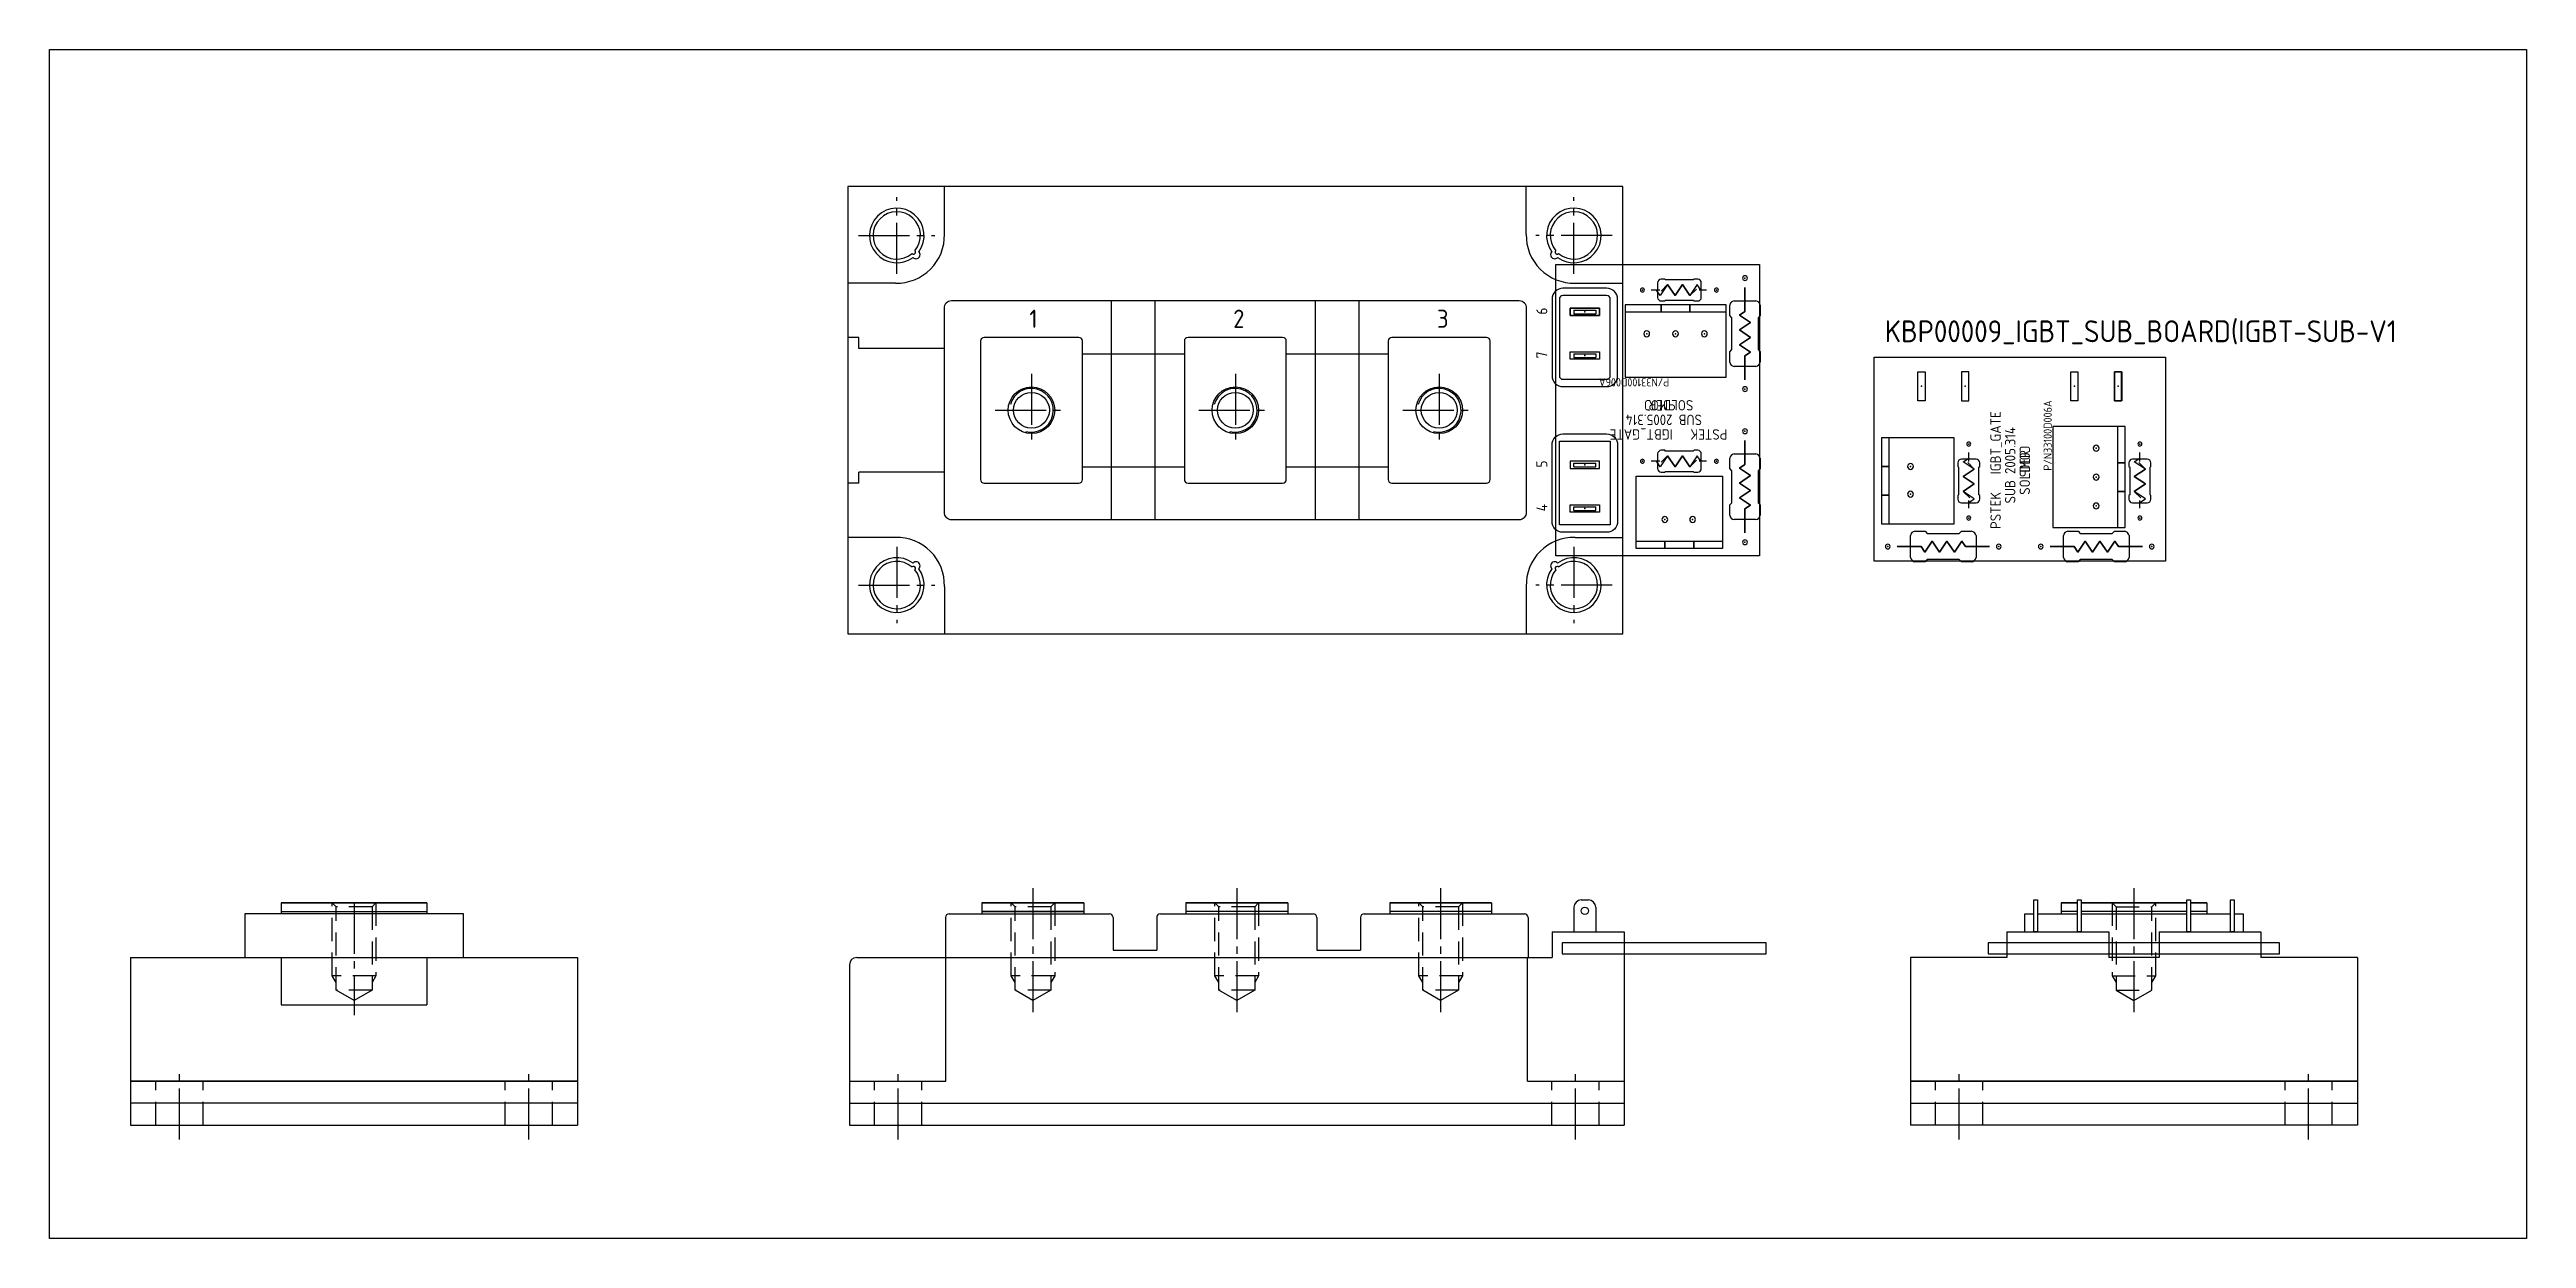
# Model space of a CAD drawing. Header units: millimetres. Extents: x 24815 to 36799, y -9299 to 5469.
# Drawn here: x 35196.1 to 35536.3, y 3207.8 to 3371.1 of the extents above; entities that cross this region are included whole.
import ezdxf

# ---------------------------------------------------------------- set-up
doc = ezdxf.new("R2010")
doc.units = ezdxf.units.MM
doc.linetypes.add('CENTER1', pattern=[10, 7, -1, 1, -1])
doc.linetypes.add('HIDDEN2', pattern=[4.7625, 3.175, -1.5875])
for name, color, linetype in [('BOARD_OUTLINE', 7, 'Continuous'), ('DRILL', 1, 'Continuous'), ('OBS_DRILL', 1, 'Continuous'), ('OBS_SSBOT', 5, 'Continuous'), ('OBS_SSTOP', 4, 'Continuous'), ('SSBOT', 5, 'Continuous'), ('SSTOP', 4, 'Continuous'), ('THIN', 3, 'Continuous')]:
    doc.layers.add(name, color=color, linetype=linetype)
doc.styles.get("Standard").update_dxf_attribs({"font": 'ISOCP.SHX', "bigfont": 'WHGTXT.SHX'})

msp = doc.modelspace()

# ---------------------------------------------------------------- texts
at = {"layer": 'SSBOT', "text_generation_flag": 2}
msp.add_text('COMP', height=1.4287, rotation=90, dxfattribs=at).set_placement((35468.149, 3316.685, 0))
at = {"layer": 'SSTOP'}
msp.add_text('KBP00009_IGBT_SUB_BOARD(IGBT-SUB-V1', height=3, dxfattribs=at).set_placement((35448.211, 3330.878, 0))
for s, height, p in [('IGBT_GATE', 1.4287, (35464.149, 3312.745, 0)), ('P/N33100D006A', 1.12506, (35471.149, 3313.245, 0)), ('SUB 2005.314', 1.42875, (35466.149, 3308.745, 0)), ('SOLDER', 1.4287, (35468.149, 3309.93, 0)), ('PSTEK', 1.4287, (35464.149, 3305.246, 0))]:
    msp.add_text(s, height=height, rotation=90, dxfattribs=at).set_placement(p)

# ---------------------------------------------------------------- blocks, each defined once
blk = doc.blocks.new('A$C2C020FFB')
for p in [(0, 0), (6, 0), (21, 0), (27, 0), (6.5, -7.92), (24, -8.5), (30, -7.92), (-1.5, -11), (24, -12.46), (-1.5, -14.81), (24, -16.42), (6.5, -18.08), (30, -18.08), (-4.62, -22), (10.62, -22), (16.4, -22), (31.64, -22)]:
    blk.add_point(p)
at = {"layer": 'BOARD_OUTLINE'}
for p, q in [((-6.5, -24), (-6.5, 4)), ((-6.5, 4), (33.5, 4)), ((33.5, 4), (33.5, -24)), ((-0.5, 2), (0.5, 2)), ((-0.5, -2), (-0.5, 2)), ((0.5, 2), (0.5, -2)), ((5.5, 2), (5.5, -2)), ((6.5, 2), (5.5, 2)), ((6.5, -2), (6.5, 2)), ((20.5, 2), (21.5, 2)), ((20.5, -2), (20.5, 2)), ((21.5, 2), (21.5, -2)), ((26.5, 2), (26.5, -2)), ((27.5, 2), (26.5, 2)), ((27.5, -2), (27.5, 2)), ((0.5, -2), (-0.5, -2)), ((5.5, -2), (6.5, -2)), ((21.5, -2), (20.5, -2)), ((26.5, -2), (27.5, -2)), ((0, -24), (-6.5, -24)), ((33.5, -24), (0, -24))]:
    blk.add_line(p, q, dxfattribs=at)
at = {"layer": 'DRILL'}
for centre, radius, start, end in [((6.5, -7.92), 0.275, 90, 270), ((6.5, -7.92), 0.275, 270, 90), ((24, -8.5), 0.4, 90, 270), ((24, -8.5), 0.4, 270, 90), ((30, -7.92), 0.275, 90, 270), ((30, -7.92), 0.275, 270, 90), ((-1.5, -11), 0.4, 90, 270), ((-1.5, -11), 0.4, 270, 90), ((24, -12.46), 0.4, 90, 270), ((24, -12.46), 0.4, 270, 90), ((-1.5, -14.81), 0.4, 90, 270), ((-1.5, -14.81), 0.4, 270, 90), ((24, -16.42), 0.4, 90, 270), ((24, -16.42), 0.4, 270, 90), ((6.5, -18.08), 0.275, 90, 270), ((6.5, -18.08), 0.275, 270, 90), ((30, -18.08), 0.275, 90, 270), ((30, -18.08), 0.275, 270, 90), ((-4.62, -22), 0.325, 0, 180), ((-4.62, -22), 0.325, 180, 0), ((10.62, -22), 0.325, 0, 180), ((10.62, -22), 0.325, 180, 0), ((16.4, -22), 0.325, 0, 180), ((16.4, -22), 0.325, 180, 0), ((31.64, -22), 0.325, 0, 180), ((31.64, -22), 0.325, 180, 0)]:
    blk.add_arc(centre, radius, start, end, dxfattribs=at)
at = {"layer": 'OBS_DRILL'}
for p, q in [((-0.5, 2), (0.5, 2)), ((-0.5, -2), (-0.5, 2)), ((0.5, 2), (0.5, -2)), ((5.5, 2), (5.5, -2)), ((6.5, 2), (5.5, 2)), ((6.5, -2), (6.5, 2)), ((20.5, 2), (21.5, 2)), ((20.5, -2), (20.5, 2)), ((21.5, 2), (21.5, -2)), ((26.5, 2), (27.5, 2)), ((26.5, -2), (26.5, 2)), ((27.5, 2), (27.5, -2)), ((0.5, -2), (-0.5, -2)), ((5.5, -2), (6.5, -2)), ((21.5, -2), (20.5, -2)), ((27.5, -2), (26.5, -2))]:
    blk.add_line(p, q, dxfattribs=at)
at = {"layer": 'OBS_SSBOT'}
for p, q in [((27.96, -5.53), (18.05, -5.53)), ((18.05, -5.53), (18.05, -19.4)), ((26.97, -19.4), (26.97, -5.53)), ((27.96, -19.4), (27.96, -5.53)), ((-5.46, -18.92), (-5.46, -7.04)), ((-5.46, -7.04), (4.44, -7.04)), ((-4.47, -7.04), (-4.47, -18.92)), ((4.44, -7.04), (4.44, -18.92)), ((7.5, -10), (5.5, -10)), ((5.74, -10.36), (6.5, -9.85)), ((6.5, -9.85), (6.5, -9.09)), ((31, -10), (29, -10)), ((29.24, -10.36), (30, -9.85)), ((30, -9.85), (30, -9.09)), ((-5.46, -11), (-4.47, -11)), ((5, -10.5), (5, -11)), ((5, -11), (5.1, -11.1)), ((5.1, -11.1), (5.1, -14.8)), ((7.26, -11.37), (5.74, -10.36)), ((5.74, -12.39), (7.26, -11.37)), ((7.26, -13.41), (5.74, -12.39)), ((5.74, -14.42), (7.26, -13.41)), ((7.9, -11.1), (8, -11)), ((7.9, -14.9), (7.9, -11.1)), ((8, -11), (8, -10.5)), ((27.96, -10.48), (26.97, -10.48)), ((28.5, -10.5), (28.5, -11)), ((28.5, -11), (28.6, -11.1)), ((28.6, -11.1), (28.6, -14.8)), ((30.76, -11.37), (29.24, -10.36)), ((29.24, -12.39), (30.76, -11.37)), ((30.76, -13.41), (29.24, -12.39)), ((29.24, -14.42), (30.76, -13.41)), ((31.4, -11.1), (31.5, -11)), ((31.4, -14.9), (31.4, -11.1)), ((31.5, -11), (31.5, -10.5)), ((-5.46, -14.96), (-4.47, -14.96)), ((5.1, -14.9), (5, -15)), ((5, -15), (5, -15.5)), ((5.1, -14.8), (5.1, -14.9)), ((5.5, -16), (7.5, -16)), ((7.26, -15.44), (5.74, -14.42)), ((6.5, -15.95), (7.26, -15.44)), ((6.5, -16.71), (6.5, -15.95)), ((8, -15), (7.9, -14.9)), ((8, -15.5), (8, -15)), ((27.96, -14.44), (26.97, -14.44)), ((28.6, -14.9), (28.5, -15)), ((28.5, -15), (28.5, -15.5)), ((28.6, -14.8), (28.6, -14.9)), ((29, -16), (31, -16)), ((30.76, -15.44), (29.24, -14.42)), ((30, -15.95), (30.76, -15.44)), ((30, -16.71), (30, -15.95)), ((31.5, -15), (31.4, -14.9)), ((31.5, -15.5), (31.5, -15)), ((4.44, -18.92), (-5.46, -18.92)), ((-0.9, -19.9), (0.5, -19.9)), ((0.5, -19.9), (0.8, -20.2)), ((0.8, -20.2), (5.2, -20.2)), ((5.2, -20.2), (5.5, -19.9)), ((5.5, -19.9), (6.9, -19.9)), ((18.05, -19.4), (27.96, -19.4)), ((20.12, -19.9), (21.52, -19.9)), ((21.52, -19.9), (21.82, -20.2)), ((21.82, -20.2), (26.21, -20.2)), ((26.21, -20.2), (26.51, -19.9)), ((26.51, -19.9), (27.91, -19.9)), ((-0.05, -22), (-3.35, -22)), ((-1.5, -23.5), (-1.5, -20.5)), ((0.46, -22.76), (-0.05, -22)), ((1.48, -21.24), (0.46, -22.76)), ((0.8, -23.8), (0.5, -24.1)), ((5.2, -23.8), (0.8, -23.8)), ((2.49, -22.76), (1.48, -21.24)), ((3.51, -21.24), (2.49, -22.76)), ((4.52, -22.76), (3.51, -21.24)), ((5.54, -21.24), (4.52, -22.76)), ((5.5, -24.1), (5.2, -23.8)), ((6.05, -22), (5.54, -21.24)), ((9.35, -22), (6.05, -22)), ((7.5, -20.5), (7.5, -23.5)), ((20.97, -22), (17.67, -22)), ((19.52, -23.5), (19.52, -20.5)), ((21.48, -22.76), (20.97, -22)), ((22.49, -21.24), (21.48, -22.76)), ((21.82, -23.8), (21.52, -24.1)), ((26.21, -23.8), (21.82, -23.8)), ((23.51, -22.76), (22.49, -21.24)), ((24.52, -21.24), (23.51, -22.76)), ((25.54, -22.76), (24.52, -21.24)), ((26.56, -21.24), (25.54, -22.76)), ((26.51, -24.1), (26.21, -23.8)), ((27.06, -22), (26.56, -21.24)), ((30.37, -22), (27.06, -22)), ((28.51, -20.5), (28.51, -23.5)), ((0.5, -24.1), (-0.9, -24.1)), ((6.9, -24.1), (5.5, -24.1)), ((21.52, -24.1), (20.12, -24.1)), ((27.91, -24.1), (26.51, -24.1))]:
    blk.add_line(p, q, dxfattribs=at)
for centre, radius, start, end in [((5.5, -10.5), 0.5, 90, 180), ((7.5, -10.5), 0.5, 0, 90), ((29, -10.5), 0.5, 90, 180), ((31, -10.5), 0.5, 0, 90), ((5.5, -15.5), 0.5, 180, 270), ((7.5, -15.5), 0.5, 270, 0), ((29, -15.5), 0.5, 180, 270), ((31, -15.5), 0.5, 270, 0), ((-0.85, -20.55), 0.651, 94.3987, 175.6013), ((6.85, -20.55), 0.651, 4.3987, 85.6013), ((20.17, -20.55), 0.651, 94.3987, 175.6013), ((27.86, -20.55), 0.651, 4.3987, 85.6013), ((-0.8, -23.4), 0.706, 188.1301, 261.8699), ((6.85, -23.45), 0.651, 274.3987, 355.6013), ((20.22, -23.4), 0.706, 188.1301, 261.8699), ((27.86, -23.45), 0.651, 274.3987, 355.6013)]:
    blk.add_arc(centre, radius, start, end, dxfattribs=at)
at = {"layer": 'OBS_SSTOP'}
for p, q in [((27.96, -5.53), (18.05, -5.53)), ((18.05, -5.53), (18.05, -19.4)), ((26.97, -19.4), (26.97, -5.53)), ((27.96, -19.4), (27.96, -5.53)), ((-5.46, -18.92), (-5.46, -7.04)), ((-5.46, -7.04), (4.44, -7.04)), ((-4.47, -7.04), (-4.47, -18.92)), ((4.44, -7.04), (4.44, -18.92)), ((6.5, -10.3), (6.5, -9.5)), ((30, -10.3), (30, -9.5)), ((-4.47, -11), (-5.46, -11)), ((7.26, -11.37), (5.74, -12.39)), ((5.74, -12.39), (7.26, -13.41)), ((7.26, -13.41), (5.74, -14.42)), ((6.36, -10.48), (7.26, -11.37)), ((26.97, -10.48), (27.96, -10.48)), ((30.76, -11.37), (29.24, -12.39)), ((29.24, -12.39), (30.76, -13.41)), ((30.76, -13.41), (29.24, -14.42)), ((29.86, -10.48), (30.76, -11.37)), ((-4.47, -14.96), (-5.46, -14.96)), ((5.74, -14.42), (6.64, -15.32)), ((6.5, -16.5), (6.5, -15.7)), ((26.97, -14.44), (27.96, -14.44)), ((29.24, -14.42), (30.13, -15.32)), ((30, -16.5), (30, -15.7)), ((4.44, -18.92), (-5.46, -18.92)), ((18.05, -19.4), (27.96, -19.4)), ((-3.35, -22), (-0.05, -22)), ((-2.79, -22), (-2.5, -22)), ((-0.05, -22), (0.46, -22.76)), ((0.46, -22.76), (1.48, -21.24)), ((1.48, -21.24), (2.49, -22.76)), ((2.49, -22.76), (3.51, -21.24)), ((3.51, -21.24), (4.52, -22.76)), ((4.52, -22.76), (5.54, -21.24)), ((5.54, -21.24), (6.05, -22)), ((6.05, -22), (9.35, -22)), ((8.49, -22), (8.79, -22)), ((17.67, -22), (20.97, -22)), ((18.22, -22), (18.52, -22)), ((20.97, -22), (21.48, -22.76)), ((21.48, -22.76), (22.49, -21.24)), ((22.49, -21.24), (23.51, -22.76)), ((23.51, -22.76), (24.52, -21.24)), ((24.52, -21.24), (25.54, -22.76)), ((25.54, -22.76), (26.56, -21.24)), ((26.56, -21.24), (27.06, -22)), ((27.06, -22), (30.37, -22)), ((29.51, -22), (29.81, -22))]:
    blk.add_line(p, q, dxfattribs=at)
at = {"layer": 'SSBOT', "text_generation_flag": 2}
blk.add_text('COMP', height=1.429, rotation=90, dxfattribs=at).set_placement((14.9, -8.14))
at = {"layer": 'SSTOP'}
for s, height, p in [('P/N33100D006A', 1.1251, (17.9, -11.58)), ('IGBT_GATE', 1.429, (10.9, -12.08)), ('SUB 2005.314', 1.4287, (12.9, -16.08)), ('SOLDER', 1.429, (14.9, -14.89)), ('PSTEK', 1.429, (10.9, -19.57))]:
    blk.add_text(s, height=height, rotation=90, dxfattribs=at).set_placement(p)
blk = doc.blocks.new('A$C63E07C00')
for p, q in [((-93.15, 54.88), (-93.15, 61.4)), ((-13.25, 54.88), (-13.25, 61.4)), ((-99.88, 48.15), (-106.4, 48.15)), ((-6.52, 48.15), (0, 48.15)), ((-70.2, 15.7), (-70.2, 45.7)), ((-64.2, 15.7), (-64.2, 45.7)), ((-42.2, 15.7), (-42.2, 45.7)), ((-36.2, 15.7), (-36.2, 45.7)), ((-6.7, 44.45), (-3.7, 44.45)), ((-6.7, 44.45), (-6.7, 43.95)), ((-3.7, 44.45), (-3.7, 43.95)), ((-6.7, 43.95), (-3.7, 43.95)), ((-104.9, 40.7), (-106.4, 40.7)), ((-104.9, 39.2), (-104.9, 40.7)), ((-93.2, 39.2), (-104.9, 39.2)), ((-74.2, 38.45), (-60.2, 38.45)), ((-46.2, 38.45), (-32.2, 38.45)), ((-6.7, 38.45), (-3.7, 38.45)), ((-6.7, 38.45), (-6.7, 37.95)), ((-6.7, 37.95), (-3.7, 37.95)), ((-3.7, 38.45), (-3.7, 37.95)), ((-104.9, 20.7), (-106.4, 20.7)), ((-93.2, 22.2), (-104.9, 22.2)), ((-104.9, 20.7), (-104.9, 22.2)), ((-74.2, 22.95), (-60.2, 22.95)), ((-46.2, 22.95), (-32.2, 22.95)), ((-6.7, 23.45), (-3.7, 23.45)), ((-6.7, 22.95), (-6.7, 23.45)), ((-6.7, 22.95), (-3.7, 22.95)), ((-3.7, 22.95), (-3.7, 23.45)), ((-6.7, 17.45), (-3.7, 17.45)), ((-6.7, 16.95), (-6.7, 17.45)), ((-3.7, 16.95), (-3.7, 17.45)), ((-6.7, 16.95), (-3.7, 16.95)), ((-99.88, 13.25), (-106.4, 13.25)), ((-6.52, 13.25), (0, 13.25)), ((-93.15, 6.52), (-93.15, 0)), ((-13.25, 6.52), (-13.25, 0))]:
    blk.add_line(p, q)
at = {"color": 1, "linetype": 'CENTER1'}
for p, q in [((-99.7, 49.45), (-99.7, 59.95)), ((-6.7, 49.45), (-6.7, 59.95)), ((-104.95, 54.7), (-94.45, 54.7)), ((-1.45, 54.7), (-11.95, 54.7)), ((-81.2, 35.7), (-81.2, 25.7)), ((-53.2, 35.7), (-53.2, 25.7)), ((-25.2, 35.7), (-25.2, 25.7)), ((-86.2, 30.7), (-76.2, 30.7)), ((-58.2, 30.7), (-48.2, 30.7)), ((-30.2, 30.7), (-20.2, 30.7)), ((-99.7, 11.95), (-99.7, 1.45)), ((-6.7, 11.95), (-6.7, 1.45)), ((-104.95, 6.7), (-94.45, 6.7)), ((-1.45, 6.7), (-11.95, 6.7))]:
    blk.add_line(p, q, dxfattribs=at)
for points in [[(0, 61.4), (-106.4, 61.4), (-106.4, 0), (0, 0)], [(-1.7, 14.95), (-8.7, 14.95), (-8.7, 26.45), (-1.7, 26.45)]]:
    blk.add_lwpolyline(points, close=True)
for points in [[(-14.2, 45.7), (-92.2, 45.7, 0.414214), (-93.2, 44.7), (-93.2, 16.7, 0.414214), (-92.2, 15.7), (-14.2, 15.7, 0.414214), (-13.2, 16.7), (-13.2, 44.7, 0.414214)], [(-2.2, 47.45), (-8.2, 47.45, 0.414214), (-9.7, 45.95), (-9.7, 35.45, 0.414214), (-8.2, 33.95), (-2.2, 33.95, 0.414214), (-0.7, 35.45), (-0.7, 45.95, 0.414214)], [(-2.2, 46.45), (-8.2, 46.45, 0.414214), (-8.7, 45.95), (-8.7, 35.45, 0.414214), (-8.2, 34.95), (-2.2, 34.95, 0.414214), (-1.7, 35.45), (-1.7, 45.95, 0.414214)], [(-87.7, 20.7), (-74.7, 20.7, 0.414214), (-74.2, 21.2), (-74.2, 40.2, 0.414214), (-74.7, 40.7), (-87.7, 40.7, 0.414214), (-88.2, 40.2), (-88.2, 21.2, 0.414214)], [(-59.7, 20.7), (-46.7, 20.7, 0.414214), (-46.2, 21.2), (-46.2, 40.2, 0.414214), (-46.7, 40.7), (-59.7, 40.7, 0.414214), (-60.2, 40.2), (-60.2, 21.2, 0.414214)], [(-31.7, 20.7), (-18.7, 20.7, 0.414214), (-18.2, 21.2), (-18.2, 40.2, 0.414214), (-18.7, 40.7), (-31.7, 40.7, 0.414214), (-32.2, 40.2), (-32.2, 21.2, 0.414214)], [(-2.2, 13.95), (-8.2, 13.95, -0.414214), (-9.7, 15.45), (-9.7, 25.95, -0.414214), (-8.2, 27.45), (-2.2, 27.45, -0.414214), (-0.7, 25.95), (-0.7, 15.45, -0.414214)]]:
    blk.add_lwpolyline(points, format="xyb", close=True)
for centre, radius in [((-81.2, 30.7), 3.2), ((-81.2, 30.7), 2.46), ((-53.2, 30.7), 3.2), ((-53.2, 30.7), 2.46), ((-25.2, 30.7), 3.2), ((-25.2, 30.7), 2.46)]:
    blk.add_circle(centre, radius)
for centre, radius, start, end in [((-99.7, 54.7), 3.75, 323.3287, 306.6713), ((-99.7, 54.7), 3.25, 319.7427, 310.2573), ((-6.7, 54.7), 3.75, 233.3287, 216.6713), ((-6.7, 54.7), 3.25, 229.7427, 220.2573), ((-99.7, 54.7), 6.55, 268.4273, 1.5727), ((-6.7, 54.7), 6.55, 178.4273, 271.5727), ((-97.4, 52.4), 0.269, 222.6286, 47.3714), ((-97.05, 52.05), 0.545, 220.8357, 49.1643), ((-9.35, 52.05), 0.545, 130.8357, 319.1643), ((-9, 52.4), 0.269, 132.6286, 317.3714), ((-99.7, 6.7), 3.75, 53.3287, 36.6713), ((-99.7, 6.7), 6.55, 358.4273, 91.5727), ((-6.7, 6.7), 6.55, 88.4273, 181.5727), ((-6.7, 6.7), 3.75, 143.3287, 126.6713), ((-99.7, 6.7), 3.25, 49.7427, 40.2573), ((-97.4, 9), 0.269, 312.6286, 137.3714), ((-97.05, 9.35), 0.545, 310.8357, 139.1643), ((-6.7, 6.7), 3.25, 139.7427, 130.2573), ((-9.35, 9.35), 0.545, 40.8357, 229.1643), ((-9, 9), 0.269, 42.6286, 227.3714)]:
    blk.add_arc(centre, radius, start, end)
at = {"layer": 'THIN'}
for centre in [(-81.2, 30.7), (-53.2, 30.7), (-25.2, 30.7)]:
    blk.add_arc(centre, 3, 255, 165, dxfattribs=at)
at = {"color": 3, "char_height": 2.5, "width": 2.6884, "attachment_point": 1}
for s, insert in [('{\\C2;1}', (-81.49, 44.51)), ('{\\C2;2}', (-53.49, 44.51)), ('{\\C2;3}', (-25.49, 44.51))]:
    blk.add_mtext(s, dxfattribs=dict(at, insert=insert))
at = {"color": 3, "char_height": 1.5, "width": 2.6884, "attachment_point": 1, "rotation": 90}
for s, insert in [('{\\C2;6}', (-11.85, 43.82)), ('{\\C2;7}', (-11.85, 37.82)), ('{\\C2;5}', (-11.85, 22.82)), ('{\\C2;4}', (-11.85, 16.82))]:
    blk.add_mtext(s, dxfattribs=dict(at, insert=insert))
blk = doc.blocks.new('A$C124A4948')
at = {"color": 1, "linetype": 'CENTER1'}
for p, q in [((-28, 32.5), (-28, 15.08)), ((0, 32.5), (0, 15.08)), ((28, 32.5), (28, 15.08)), ((-46.5, -2), (-46.5, 8)), ((46.5, -2), (46.5, 8))]:
    blk.add_line(p, q, dxfattribs=at)
for p, q in [((47.3, 30.9), (48.3, 30.9)), ((-40, 28.5), (-40, 23)), ((-39.5, 29), (-17.5, 29)), ((-35, 30.5), (-21, 30.5)), ((-21, 30.5), (-35, 30.5)), ((-35, 30.5), (-35, 29)), ((-35, 29.3), (-21, 29.3)), ((-21, 29.3), (-35, 29.3)), ((-21, 30.5), (-21, 29)), ((-17, 28.5), (-17, 24)), ((-11, 28.5), (-11, 24)), ((-10.5, 29), (10.5, 29)), ((-7, 30.5), (7, 30.5)), ((7, 30.5), (-7, 30.5)), ((-7, 30.5), (-7, 29)), ((7, 29.3), (-7, 29.3)), ((7, 30.5), (7, 29)), ((11, 28.5), (11, 24)), ((17, 28.5), (17, 24)), ((17.5, 29), (39.5, 29)), ((21, 30.5), (35, 30.5)), ((35, 30.5), (21, 30.5)), ((21, 30.5), (21, 29)), ((35, 29.3), (21, 29.3)), ((35, 30.5), (35, 29)), ((40, 28.5), (40, 23)), ((46.3, 29.9), (46.3, 26.5)), ((49.3, 29.9), (49.3, 26.5)), ((-17, 24), (-11, 24)), ((11, 24), (17, 24)), ((43.3, 26.5), (53.2, 26.5)), ((43.3, 26.5), (43.3, 23)), ((53.2, 26.5), (53.2, 0)), ((-53.2, 22), (-53.2, 0)), ((-52.2, 23), (43.3, 23)), ((-53.2, 6), (-39.95, 6)), ((39.95, 6), (53.2, 6)), ((-53.2, 3), (53.2, 3)), ((-53.2, 0), (53.2, 0))]:
    blk.add_line(p, q)
at = {"ltscale": 10}
for p, q in [((-39.95, 6), (-39.95, 23)), ((39.95, 6), (39.95, 23))]:
    blk.add_line(p, q, dxfattribs=at)
at = {"color": 2, "linetype": 'HIDDEN2'}
for p, q in [((-25, 20.5), (-31, 20.5)), ((3, 20.5), (-3, 20.5)), ((31, 20.5), (25, 20.5)), ((-25.54, 18.5), (-30.46, 18.5)), ((2.46, 18.5), (-2.46, 18.5)), ((30.46, 18.5), (25.54, 18.5)), ((-49.75, 0), (-49.75, 6)), ((-43.25, 0), (-43.25, 6)), ((43.25, 0), (43.25, 6)), ((49.75, 0), (49.75, 6))]:
    blk.add_line(p, q, dxfattribs=at)
for points in [[(-30.46, 19.56), (-31, 20.5), (-31, 30.5)], [(-25, 30.5), (-25.54, 29.96), (-30.46, 29.96), (-31, 30.5)], [(-25.54, 29.96), (-25.54, 18.5), (-28, 17.08), (-30.46, 18.5), (-30.46, 29.96)], [(-25, 30.5), (-25, 20.5), (-25.54, 19.56)], [(-2.46, 19.56), (-3, 20.5), (-3, 30.5)], [(3, 30.5), (2.46, 29.96), (-2.46, 29.96), (-3, 30.5)], [(2.46, 29.96), (2.46, 18.5), (0, 17.08), (-2.46, 18.5), (-2.46, 29.96)], [(3, 30.5), (3, 20.5), (2.46, 19.56)], [(25.54, 19.56), (25, 20.5), (25, 30.5)], [(31, 30.5), (30.46, 29.96), (25.54, 29.96), (25, 30.5)], [(30.46, 29.96), (30.46, 18.5), (28, 17.08), (25.54, 18.5), (25.54, 29.96)], [(31, 30.5), (31, 20.5), (30.46, 19.56)]]:
    blk.add_lwpolyline(points, dxfattribs=at)
at = {"color": 3}
blk.add_lwpolyline([(44.7, 23.5), (72.7, 23.5), (72.7, 25), (44.7, 25)], close=True, dxfattribs=at)
blk.add_circle((47.8, 29.4), 0.5)
for centre, radius, start, end in [((47.3, 29.9), 1, 90, 180), ((48.3, 29.9), 1, 0, 90), ((-39.5, 28.5), 0.5, 90, 180), ((-17.5, 28.5), 0.5, 0, 90), ((-10.5, 28.5), 0.5, 90, 180), ((10.5, 28.5), 0.5, 0, 90), ((17.5, 28.5), 0.5, 90, 180), ((39.5, 28.5), 0.5, 0, 90), ((-52.2, 22), 1, 90, 180)]:
    blk.add_arc(centre, radius, start, end)
blk = doc.blocks.new('A$C584653CA')
at = {"color": 1, "linetype": 'CENTER1'}
for p, q in [((0, 32.5), (0, 15.08)), ((-24, -2), (-24, 8)), ((24, -2), (24, 8))]:
    blk.add_line(p, q, dxfattribs=at)
for p, q in [((-15, 26.5), (-15, 29)), ((-15, 29), (-13.75, 29)), ((-13.25, 29), (-7.75, 29)), ((-10, 30.5), (-7.75, 30.5)), ((-7.75, 30.5), (-10, 30.5)), ((-10, 30.5), (-10, 29)), ((-7.75, 29.3), (-10, 29.3)), ((-7.25, 30.5), (7.25, 30.5)), ((7.25, 30.5), (-7.25, 30.5)), ((7.25, 29.3), (-7.25, 29.3)), ((-7.25, 29), (7.25, 29)), ((7.75, 30.5), (10, 30.5)), ((10, 30.5), (7.75, 30.5)), ((10, 29.3), (7.75, 29.3)), ((7.75, 29), (13.25, 29)), ((10, 30.5), (10, 29)), ((13.75, 29), (15, 29)), ((15, 29), (15, 26.5)), ((-17.45, 26.5), (-17.45, 23)), ((-17.45, 26.5), (-3.45, 26.5)), ((-3.45, 26.5), (-3.45, 23)), ((3.45, 26.5), (3.45, 23)), ((3.45, 26.5), (17.45, 26.5)), ((17.45, 26.5), (17.45, 23)), ((-30.7, 23), (-30.7, 0)), ((-17.45, 23), (-30.7, 23)), ((3.45, 23), (-3.45, 23)), ((30.7, 23), (17.45, 23)), ((30.7, 23), (30.7, 0)), ((30.7, 6), (-30.7, 6)), ((-30.7, 6), (30.7, 6)), ((-30.7, 3), (30.7, 3)), ((30.7, 0), (-30.7, 0))]:
    blk.add_line(p, q)
at = {"color": 2, "linetype": 'HIDDEN2'}
for p, q in [((-3, 20.5), (3, 20.5)), ((-2.46, 18.5), (2.46, 18.5)), ((-27.25, 0), (-27.25, 6)), ((-20.75, 0), (-20.75, 6)), ((20.75, 0), (20.75, 6)), ((27.25, 0), (27.25, 6))]:
    blk.add_line(p, q, dxfattribs=at)
for points in [[(-13.75, 30.9), (-13.25, 30.9), (-13.25, 26.5), (-13.75, 26.5)], [(-7.75, 30.9), (-7.25, 30.9), (-7.25, 26.5), (-7.75, 26.5)], [(7.25, 30.9), (7.75, 30.9), (7.75, 26.5), (7.25, 26.5)], [(13.25, 30.9), (13.75, 30.9), (13.75, 26.5), (13.25, 26.5)]]:
    blk.add_lwpolyline(points, close=True)
for points in [[(-3, 30.5), (-3, 20.5), (-2.46, 19.56)], [(-3, 30.5), (-2.46, 29.96), (2.46, 29.96), (3, 30.5)], [(-2.46, 29.96), (-2.46, 18.5), (0, 17.08), (2.46, 18.5), (2.46, 29.96)], [(2.46, 19.56), (3, 20.5), (3, 30.5)]]:
    blk.add_lwpolyline(points, dxfattribs=at)
at = {"color": 3, "ltscale": 10}
blk.add_lwpolyline([(-20, 23.5), (20, 23.5), (20, 25), (-20, 25)], close=True, dxfattribs=at)

# ---------------------------------------------------------------- linework, layer by layer
for p, q in [((35222.981, 3252.407, 0), (35222.981, 3246.407, 0)), ((35252.981, 3252.407, 0), (35222.981, 3252.407, 0)), ((35247.981, 3253.907, 0), (35227.981, 3253.907, 0)), ((35227.981, 3253.907, 0), (35247.981, 3253.907, 0)), ((35227.981, 3253.907, 0), (35227.981, 3252.407, 0)), ((35227.981, 3252.707, 0), (35247.981, 3252.707, 0)), ((35247.981, 3253.907, 0), (35247.981, 3252.407, 0)), ((35252.981, 3246.407, 0), (35252.981, 3252.407, 0)), ((35207.281, 3246.407, 0), (35207.281, 3223.407, 0)), ((35207.281, 3246.407, 0), (35268.681, 3246.407, 0)), ((35227.981, 3246.407, 0), (35227.981, 3239.907, 0)), ((35247.981, 3246.407, 0), (35247.981, 3239.907, 0)), ((35268.681, 3246.407, 0), (35268.681, 3223.407, 0)), ((35227.981, 3239.907, 0), (35247.981, 3239.907, 0)), ((35207.281, 3229.407, 0), (35268.681, 3229.407, 0)), ((35268.681, 3229.407, 0), (35207.281, 3229.407, 0)), ((35268.681, 3226.407, 0), (35207.281, 3226.407, 0)), ((35207.281, 3223.407, 0), (35268.681, 3223.407, 0))]:
    msp.add_line(p, q)
at = {"color": 1, "linetype": 'CENTER1'}
for p, q in [((35237.981, 3253.907, 0), (35237.981, 3238.487, 0)), ((35213.981, 3221.407, 0), (35213.981, 3231.407, 0)), ((35261.981, 3221.407, 0), (35261.981, 3231.407, 0))]:
    msp.add_line(p, q, dxfattribs=at)
at = {"color": 2, "linetype": 'HIDDEN2'}
for p, q in [((35240.981, 3243.907, 0), (35234.981, 3243.907, 0)), ((35240.439, 3241.907, 0), (35235.522, 3241.907, 0)), ((35210.731, 3223.407, 0), (35210.731, 3229.407, 0)), ((35217.231, 3223.407, 0), (35217.231, 3229.407, 0)), ((35258.731, 3223.407, 0), (35258.731, 3229.407, 0)), ((35265.231, 3223.407, 0), (35265.231, 3229.407, 0))]:
    msp.add_line(p, q, dxfattribs=at)
at = {"elevation": 0}
msp.add_lwpolyline([(35196.145, 3371.056), (35536.341, 3371.056), (35536.341, 3207.835), (35196.145, 3207.835)], close=True, dxfattribs=at)
at = {"color": 2, "linetype": 'HIDDEN2', "elevation": 0}
for points in [[(35235.522, 3242.969), (35234.981, 3243.907), (35234.981, 3253.907)], [(35240.981, 3253.907), (35240.439, 3253.366), (35235.522, 3253.366), (35234.981, 3253.907)], [(35240.439, 3253.366), (35240.439, 3241.907), (35237.981, 3240.487), (35235.522, 3241.907), (35235.522, 3253.366)], [(35240.981, 3253.907), (35240.981, 3243.907), (35240.439, 3242.969)]]:
    msp.add_lwpolyline(points, dxfattribs=at)
for p in [(35453.245, 3324.821, 0), (35459.245, 3324.821, 0), (35474.245, 3324.821, 0), (35480.245, 3324.821, 0), (35451.745, 3313.822, 0), (35459.745, 3316.902, 0), (35477.243, 3316.321, 0), (35483.243, 3316.902, 0), (35477.243, 3312.359, 0), (35451.745, 3310.012, 0), (35459.745, 3306.742, 0), (35477.243, 3308.397, 0), (35483.243, 3306.742, 0), (35448.625, 3302.823, 0), (35463.865, 3302.823, 0), (35469.64, 3302.823, 0), (35484.88, 3302.823, 0)]:
    msp.add_point(p)
at = {"layer": 'BOARD_OUTLINE'}
for p, q in [((35446.746, 3300.823, 0), (35446.746, 3328.82, 0)), ((35446.746, 3328.82, 0), (35486.742, 3328.82, 0)), ((35486.742, 3328.82, 0), (35486.742, 3300.823, 0)), ((35452.745, 3326.821, 0), (35453.745, 3326.821, 0)), ((35452.745, 3322.821, 0), (35452.745, 3326.821, 0)), ((35453.745, 3326.821, 0), (35453.745, 3322.821, 0)), ((35458.745, 3326.821, 0), (35458.745, 3322.821, 0)), ((35459.745, 3326.821, 0), (35458.745, 3326.821, 0)), ((35459.745, 3322.821, 0), (35459.745, 3326.821, 0)), ((35473.743, 3326.821, 0), (35474.743, 3326.821, 0)), ((35473.743, 3322.821, 0), (35473.743, 3326.821, 0)), ((35474.743, 3326.821, 0), (35474.743, 3322.821, 0)), ((35479.743, 3326.821, 0), (35479.743, 3322.821, 0)), ((35480.743, 3326.821, 0), (35479.743, 3326.821, 0)), ((35480.743, 3322.821, 0), (35480.743, 3326.821, 0)), ((35453.745, 3322.821, 0), (35452.745, 3322.821, 0)), ((35458.745, 3322.821, 0), (35459.745, 3322.821, 0)), ((35474.743, 3322.821, 0), (35473.743, 3322.821, 0)), ((35479.743, 3322.821, 0), (35480.743, 3322.821, 0)), ((35453.245, 3300.823, 0), (35446.746, 3300.823, 0)), ((35486.742, 3300.823, 0), (35453.245, 3300.823, 0))]:
    msp.add_line(p, q, dxfattribs=at)
at = {"layer": 'DRILL'}
for centre, radius, start, end in [((35459.745, 3316.902, 0), 0.275, 90, 270), ((35459.745, 3316.902, 0), 0.275, 270, 90), ((35483.243, 3316.902, 0), 0.275, 90, 270), ((35483.243, 3316.902, 0), 0.275, 270, 90), ((35451.745, 3313.822, 0), 0.4, 90, 270), ((35451.745, 3313.822, 0), 0.4, 270, 90), ((35477.243, 3316.321, 0), 0.4, 90, 270), ((35477.243, 3316.321, 0), 0.4, 270, 90), ((35451.745, 3310.012, 0), 0.4, 90, 270), ((35451.745, 3310.012, 0), 0.4, 270, 90), ((35477.243, 3312.359, 0), 0.4, 90, 270), ((35477.243, 3312.359, 0), 0.4, 270, 90), ((35459.745, 3306.742, 0), 0.275, 90, 270), ((35459.745, 3306.742, 0), 0.275, 270, 90), ((35477.243, 3308.397, 0), 0.4, 90, 270), ((35477.243, 3308.397, 0), 0.4, 270, 90), ((35483.243, 3306.742, 0), 0.275, 90, 270), ((35483.243, 3306.742, 0), 0.275, 270, 90), ((35448.625, 3302.823, 0), 0.325, 0, 180), ((35448.625, 3302.823, 0), 0.325, 180, 0), ((35463.865, 3302.823, 0), 0.325, 0, 180), ((35463.865, 3302.823, 0), 0.325, 180, 0), ((35469.64, 3302.823, 0), 0.325, 0, 180), ((35469.64, 3302.823, 0), 0.325, 180, 0), ((35484.88, 3302.823, 0), 0.325, 0, 180), ((35484.88, 3302.823, 0), 0.325, 180, 0)]:
    msp.add_arc(centre, radius, start, end, dxfattribs=at)
at = {"layer": 'OBS_DRILL'}
for p, q in [((35452.745, 3326.821, 0), (35453.745, 3326.821, 0)), ((35452.745, 3322.821, 0), (35452.745, 3326.821, 0)), ((35453.745, 3326.821, 0), (35453.745, 3322.821, 0)), ((35458.745, 3326.821, 0), (35458.745, 3322.821, 0)), ((35459.745, 3326.821, 0), (35458.745, 3326.821, 0)), ((35459.745, 3322.821, 0), (35459.745, 3326.821, 0)), ((35473.745, 3326.821, 0), (35474.745, 3326.821, 0)), ((35473.745, 3322.821, 0), (35473.745, 3326.821, 0)), ((35474.745, 3326.821, 0), (35474.745, 3322.821, 0)), ((35479.745, 3326.821, 0), (35480.745, 3326.821, 0)), ((35479.745, 3322.821, 0), (35479.745, 3326.821, 0)), ((35480.745, 3326.821, 0), (35480.745, 3322.821, 0)), ((35453.745, 3322.821, 0), (35452.745, 3322.821, 0)), ((35458.745, 3322.821, 0), (35459.745, 3322.821, 0)), ((35474.745, 3322.821, 0), (35473.745, 3322.821, 0)), ((35480.745, 3322.821, 0), (35479.745, 3322.821, 0))]:
    msp.add_line(p, q, dxfattribs=at)
at = {"layer": 'OBS_SSBOT'}
for p, q in [((35447.783, 3305.897, 0), (35447.783, 3317.784, 0)), ((35447.783, 3317.784, 0), (35457.689, 3317.784, 0)), ((35448.773, 3317.784, 0), (35448.773, 3305.897, 0)), ((35457.689, 3317.784, 0), (35457.689, 3305.897, 0)), ((35481.205, 3319.293, 0), (35471.299, 3319.293, 0)), ((35471.299, 3319.293, 0), (35471.299, 3305.425, 0)), ((35480.215, 3305.425, 0), (35480.215, 3319.293, 0)), ((35481.205, 3305.425, 0), (35481.205, 3319.293, 0)), ((35447.783, 3313.822, 0), (35448.773, 3313.822, 0)), ((35458.246, 3314.319, 0), (35458.246, 3313.82, 0)), ((35458.246, 3313.82, 0), (35458.346, 3313.72, 0)), ((35458.346, 3313.72, 0), (35458.346, 3310.024, 0)), ((35460.744, 3314.819, 0), (35458.745, 3314.819, 0)), ((35458.983, 3314.462, 0), (35459.745, 3314.97, 0)), ((35460.507, 3313.446, 0), (35458.983, 3314.462, 0)), ((35459.745, 3314.97, 0), (35459.745, 3315.732, 0)), ((35461.143, 3313.72, 0), (35461.243, 3313.82, 0)), ((35461.143, 3309.924, 0), (35461.143, 3313.72, 0)), ((35461.243, 3313.82, 0), (35461.243, 3314.319, 0)), ((35481.205, 3314.34, 0), (35480.215, 3314.34, 0)), ((35481.744, 3314.319, 0), (35481.744, 3313.82, 0)), ((35481.744, 3313.82, 0), (35481.844, 3313.72, 0)), ((35481.844, 3313.72, 0), (35481.844, 3310.024, 0)), ((35484.242, 3314.819, 0), (35482.243, 3314.819, 0)), ((35482.481, 3314.462, 0), (35483.243, 3314.97, 0)), ((35484.005, 3313.446, 0), (35482.481, 3314.462, 0)), ((35483.243, 3314.97, 0), (35483.243, 3315.732, 0)), ((35484.641, 3313.72, 0), (35484.741, 3313.82, 0)), ((35484.641, 3309.924, 0), (35484.641, 3313.72, 0)), ((35484.741, 3313.82, 0), (35484.741, 3314.319, 0)), ((35458.983, 3312.43, 0), (35460.507, 3313.446, 0)), ((35460.507, 3311.414, 0), (35458.983, 3312.43, 0)), ((35458.983, 3310.398, 0), (35460.507, 3311.414, 0)), ((35460.507, 3309.382, 0), (35458.983, 3310.398, 0)), ((35481.205, 3310.378, 0), (35480.215, 3310.378, 0)), ((35482.481, 3312.43, 0), (35484.005, 3313.446, 0)), ((35484.005, 3311.414, 0), (35482.481, 3312.43, 0)), ((35482.481, 3310.398, 0), (35484.005, 3311.414, 0)), ((35484.005, 3309.382, 0), (35482.481, 3310.398, 0)), ((35447.783, 3309.859, 0), (35448.773, 3309.859, 0)), ((35458.346, 3309.924, 0), (35458.246, 3309.824, 0)), ((35458.246, 3309.824, 0), (35458.246, 3309.324, 0)), ((35458.346, 3310.024, 0), (35458.346, 3309.924, 0)), ((35458.745, 3308.825, 0), (35460.744, 3308.825, 0)), ((35459.745, 3308.874, 0), (35460.507, 3309.382, 0)), ((35459.745, 3308.112, 0), (35459.745, 3308.874, 0)), ((35461.243, 3309.824, 0), (35461.143, 3309.924, 0)), ((35461.243, 3309.324, 0), (35461.243, 3309.824, 0)), ((35481.844, 3309.924, 0), (35481.744, 3309.824, 0)), ((35481.744, 3309.824, 0), (35481.744, 3309.324, 0)), ((35481.844, 3310.024, 0), (35481.844, 3309.924, 0)), ((35482.243, 3308.825, 0), (35484.242, 3308.825, 0)), ((35483.243, 3308.874, 0), (35484.005, 3309.382, 0)), ((35483.243, 3308.112, 0), (35483.243, 3308.874, 0)), ((35484.741, 3309.824, 0), (35484.641, 3309.924, 0)), ((35484.741, 3309.324, 0), (35484.741, 3309.824, 0)), ((35457.689, 3305.897, 0), (35447.783, 3305.897, 0)), ((35451.749, 3301.324, 0), (35451.749, 3304.321, 0)), ((35452.348, 3304.921, 0), (35453.747, 3304.921, 0)), ((35454.721, 3303.585, 0), (35453.705, 3302.061, 0)), ((35453.747, 3304.921, 0), (35454.047, 3304.621, 0)), ((35454.047, 3304.621, 0), (35458.443, 3304.621, 0)), ((35455.737, 3302.061, 0), (35454.721, 3303.585, 0)), ((35456.753, 3303.585, 0), (35455.737, 3302.061, 0)), ((35457.769, 3302.061, 0), (35456.753, 3303.585, 0)), ((35458.785, 3303.585, 0), (35457.769, 3302.061, 0)), ((35458.443, 3304.621, 0), (35458.743, 3304.921, 0)), ((35458.743, 3304.921, 0), (35460.141, 3304.921, 0)), ((35459.293, 3302.823, 0), (35458.785, 3303.585, 0)), ((35460.741, 3304.321, 0), (35460.741, 3301.324, 0)), ((35471.299, 3305.425, 0), (35481.205, 3305.425, 0)), ((35472.765, 3301.324, 0), (35472.765, 3304.321, 0)), ((35473.364, 3304.921, 0), (35474.763, 3304.921, 0)), ((35475.736, 3303.585, 0), (35474.72, 3302.061, 0)), ((35474.763, 3304.921, 0), (35475.062, 3304.621, 0)), ((35475.062, 3304.621, 0), (35479.458, 3304.621, 0)), ((35476.752, 3302.061, 0), (35475.736, 3303.585, 0)), ((35477.768, 3303.585, 0), (35476.752, 3302.061, 0)), ((35478.784, 3302.061, 0), (35477.768, 3303.585, 0)), ((35479.8, 3303.585, 0), (35478.784, 3302.061, 0)), ((35479.458, 3304.621, 0), (35479.758, 3304.921, 0)), ((35479.758, 3304.921, 0), (35481.157, 3304.921, 0)), ((35480.308, 3302.823, 0), (35479.8, 3303.585, 0)), ((35481.756, 3304.321, 0), (35481.756, 3301.324, 0)), ((35453.197, 3302.823, 0), (35449.895, 3302.823, 0)), ((35453.747, 3300.725, 0), (35452.348, 3300.725, 0)), ((35453.705, 3302.061, 0), (35453.197, 3302.823, 0)), ((35454.047, 3301.024, 0), (35453.747, 3300.725, 0)), ((35458.443, 3301.024, 0), (35454.047, 3301.024, 0)), ((35458.743, 3300.725, 0), (35458.443, 3301.024, 0)), ((35460.141, 3300.725, 0), (35458.743, 3300.725, 0)), ((35462.595, 3302.823, 0), (35459.293, 3302.823, 0)), ((35474.212, 3302.823, 0), (35470.91, 3302.823, 0)), ((35474.763, 3300.725, 0), (35473.364, 3300.725, 0)), ((35474.72, 3302.061, 0), (35474.212, 3302.823, 0)), ((35475.062, 3301.024, 0), (35474.763, 3300.725, 0)), ((35479.458, 3301.024, 0), (35475.062, 3301.024, 0)), ((35479.758, 3300.725, 0), (35479.458, 3301.024, 0)), ((35481.157, 3300.725, 0), (35479.758, 3300.725, 0)), ((35483.61, 3302.823, 0), (35480.308, 3302.823, 0))]:
    msp.add_line(p, q, dxfattribs=at)
for centre, radius, start, end in [((35458.745, 3314.319, 0), 0.5, 90, 180), ((35460.744, 3314.319, 0), 0.5, 0, 90), ((35482.243, 3314.319, 0), 0.5, 90, 180), ((35484.242, 3314.319, 0), 0.5, 0, 90), ((35458.745, 3309.324, 0), 0.5, 180, 270), ((35460.744, 3309.324, 0), 0.5, 270, 0), ((35482.243, 3309.324, 0), 0.5, 180, 270), ((35484.242, 3309.324, 0), 0.5, 270, 0), ((35452.398, 3304.271, 0), 0.651, 94.39871, 175.60129), ((35460.091, 3304.271, 0), 0.651, 4.39871, 85.60129), ((35473.414, 3304.271, 0), 0.651, 94.39871, 175.60129), ((35481.107, 3304.271, 0), 0.651, 4.39871, 85.60129), ((35452.448, 3301.424, 0), 0.706, 188.1301, 261.8699), ((35460.091, 3301.374, 0), 0.651, 274.39871, 355.60129), ((35473.464, 3301.424, 0), 0.706, 188.1301, 261.8699), ((35481.107, 3301.374, 0), 0.651, 274.39871, 355.60129)]:
    msp.add_arc(centre, radius, start, end, dxfattribs=at)
at = {"layer": 'OBS_SSTOP'}
for p, q in [((35447.783, 3305.897, 0), (35447.783, 3317.784, 0)), ((35447.783, 3317.784, 0), (35457.689, 3317.784, 0)), ((35448.773, 3317.784, 0), (35448.773, 3305.897, 0)), ((35457.689, 3317.784, 0), (35457.689, 3305.897, 0)), ((35481.205, 3319.293, 0), (35471.299, 3319.293, 0)), ((35471.299, 3319.293, 0), (35471.299, 3305.425, 0)), ((35480.215, 3305.425, 0), (35480.215, 3319.293, 0)), ((35481.205, 3305.425, 0), (35481.205, 3319.293, 0)), ((35448.773, 3313.822, 0), (35447.783, 3313.822, 0)), ((35459.607, 3314.345, 0), (35460.507, 3313.446, 0)), ((35459.745, 3314.519, 0), (35459.745, 3315.319, 0)), ((35480.215, 3314.34, 0), (35481.205, 3314.34, 0)), ((35483.105, 3314.345, 0), (35484.005, 3313.446, 0)), ((35483.243, 3314.519, 0), (35483.243, 3315.319, 0)), ((35460.507, 3313.446, 0), (35458.983, 3312.43, 0)), ((35458.983, 3312.43, 0), (35460.507, 3311.414, 0)), ((35460.507, 3311.414, 0), (35458.983, 3310.398, 0)), ((35458.983, 3310.398, 0), (35459.882, 3309.499, 0)), ((35480.215, 3310.378, 0), (35481.205, 3310.378, 0)), ((35484.005, 3313.446, 0), (35482.481, 3312.43, 0)), ((35482.481, 3312.43, 0), (35484.005, 3311.414, 0)), ((35484.005, 3311.414, 0), (35482.481, 3310.398, 0)), ((35482.481, 3310.398, 0), (35483.38, 3309.499, 0)), ((35448.773, 3309.859, 0), (35447.783, 3309.859, 0)), ((35459.745, 3308.325, 0), (35459.745, 3309.124, 0)), ((35483.243, 3308.325, 0), (35483.243, 3309.124, 0)), ((35457.689, 3305.897, 0), (35447.783, 3305.897, 0)), ((35453.705, 3302.061, 0), (35454.721, 3303.585, 0)), ((35454.721, 3303.585, 0), (35455.737, 3302.061, 0)), ((35455.737, 3302.061, 0), (35456.753, 3303.585, 0)), ((35456.753, 3303.585, 0), (35457.769, 3302.061, 0)), ((35457.769, 3302.061, 0), (35458.785, 3303.585, 0)), ((35458.785, 3303.585, 0), (35459.293, 3302.823, 0)), ((35471.299, 3305.425, 0), (35481.205, 3305.425, 0)), ((35474.72, 3302.061, 0), (35475.736, 3303.585, 0)), ((35475.736, 3303.585, 0), (35476.752, 3302.061, 0)), ((35476.752, 3302.061, 0), (35477.768, 3303.585, 0)), ((35477.768, 3303.585, 0), (35478.784, 3302.061, 0)), ((35478.784, 3302.061, 0), (35479.8, 3303.585, 0)), ((35479.8, 3303.585, 0), (35480.308, 3302.823, 0)), ((35449.895, 3302.823, 0), (35453.197, 3302.823, 0)), ((35450.45, 3302.823, 0), (35450.75, 3302.823, 0)), ((35453.197, 3302.823, 0), (35453.705, 3302.061, 0)), ((35459.293, 3302.823, 0), (35462.595, 3302.823, 0)), ((35461.74, 3302.823, 0), (35462.039, 3302.823, 0)), ((35470.91, 3302.823, 0), (35474.212, 3302.823, 0)), ((35471.466, 3302.823, 0), (35471.766, 3302.823, 0)), ((35474.212, 3302.823, 0), (35474.72, 3302.061, 0)), ((35480.308, 3302.823, 0), (35483.61, 3302.823, 0)), ((35482.755, 3302.823, 0), (35483.055, 3302.823, 0))]:
    msp.add_line(p, q, dxfattribs=at)

# ---------------------------------------------------------------- block references
msp.add_blockref('A$C63E07C00', (35412.21, 3290.836, 0))
at = {"rotation": 90}
msp.add_blockref('A$C2C020FFB', (35407.01, 3308.036, 0), dxfattribs=at)
at = {"ltscale": 10}
for name, p in [('A$C124A4948', (35359.21, 3223.407, 0)), ('A$C584653CA', (35482.428, 3223.407, 0))]:
    msp.add_blockref(name, p, dxfattribs=at)

msp.set_redraw_order([(e.dxf.handle, doc.entitydb.next_handle()) for e in msp.query("TEXT MTEXT ATTDEF DIMENSION ARC_DIMENSION")])  # texts and dimensions are drawn at this point

doc.saveas('drawing.dxf')
